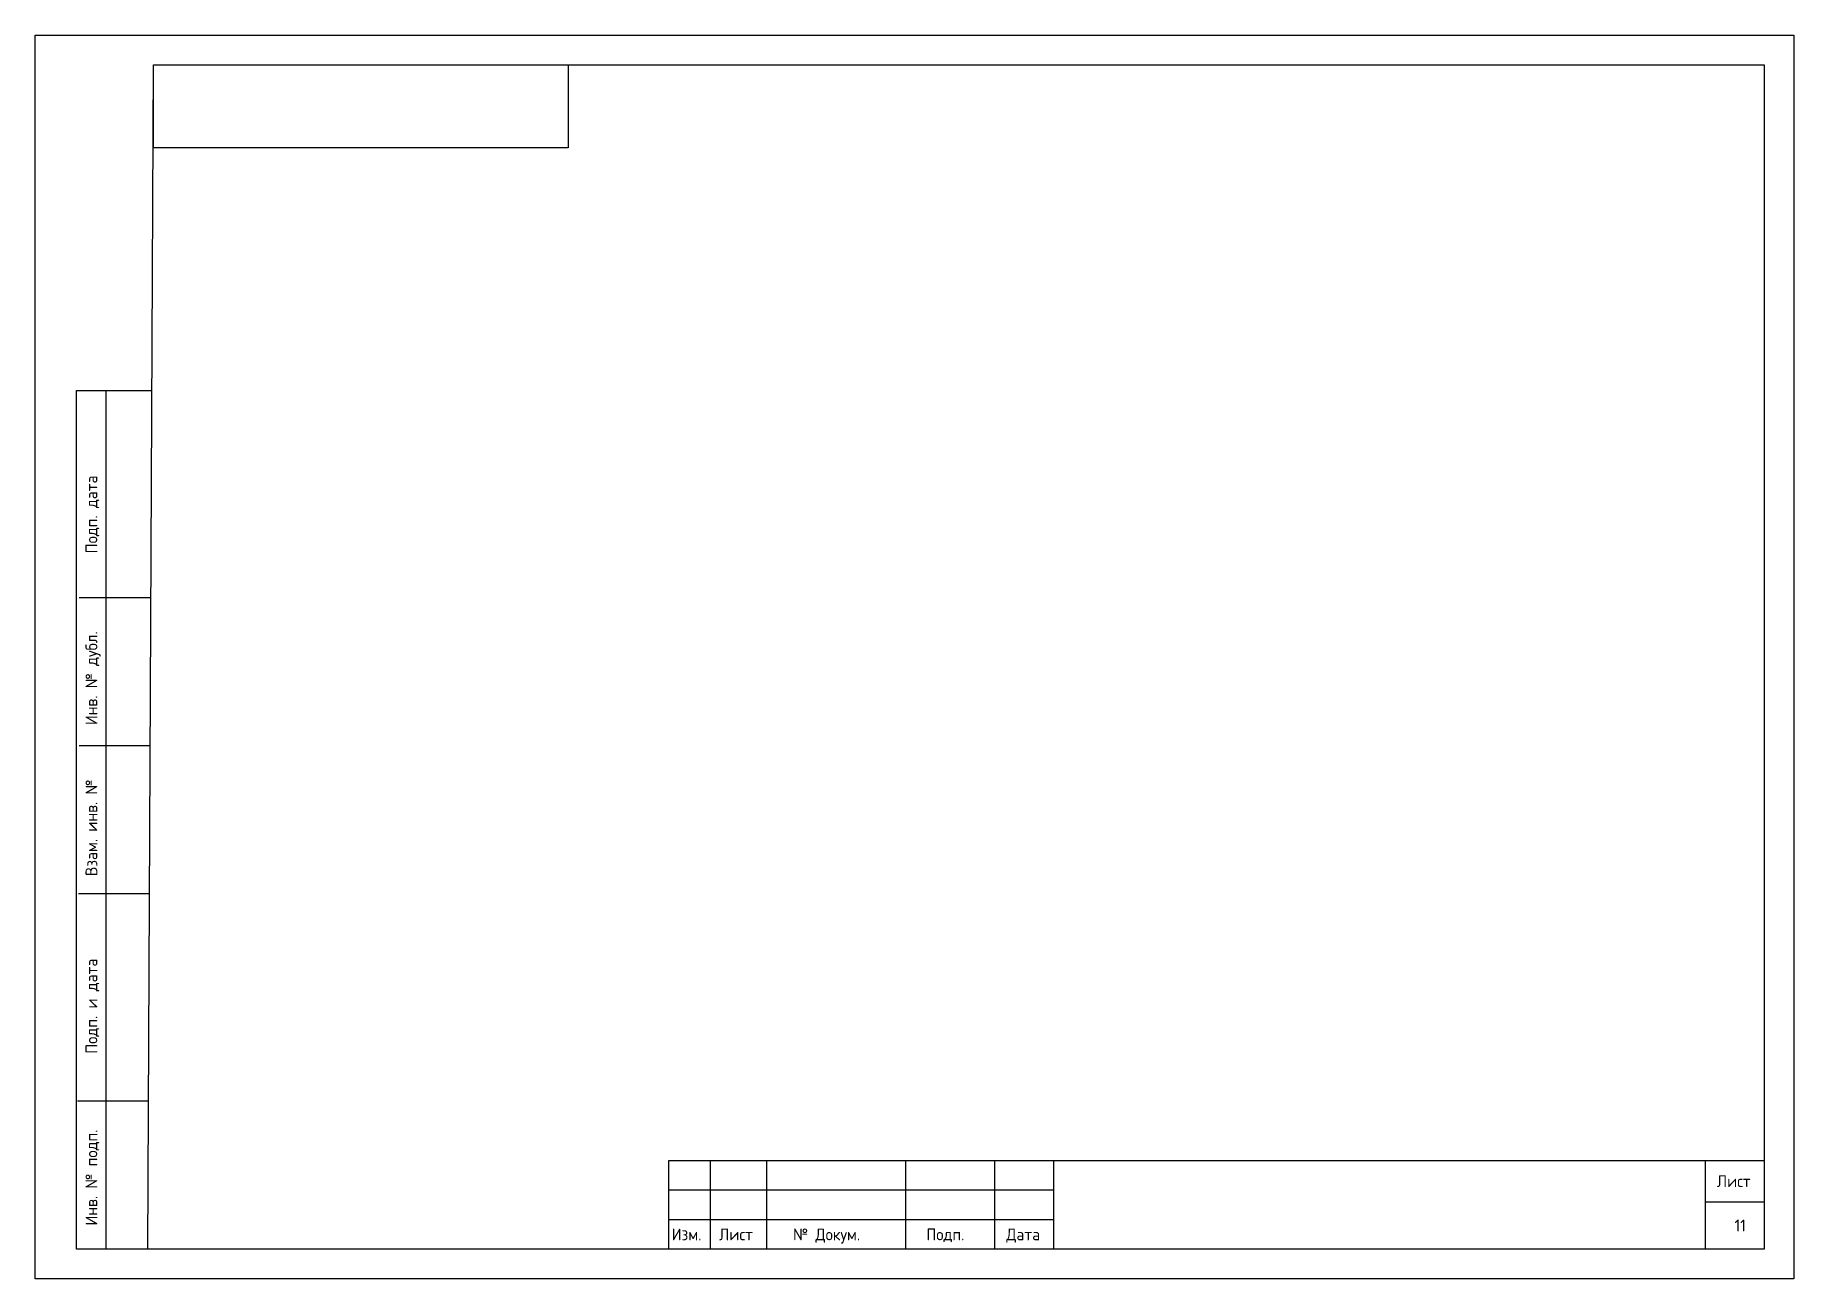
# Model space of a CAD drawing. Extents: x 1674 to 4134, y 3039 to 4124.
# Drawn here: x 2650 to 2947, y 3290 to 3500 of the extents above; entities that cross this region are included whole.
import ezdxf

# ---------------------------------------------------------------- set-up
doc = ezdxf.new("R2010")
doc.units = 0
doc.layers.add('Аппаратура', color=7, linetype='CONTINUOUS', lineweight=20)
doc.layers.add('Рамки', color=7, linetype='CONTINUOUS', lineweight=25)
doc.styles.get("Standard").update_dxf_attribs({"font": 'Standard'})

msp = doc.modelspace()

# ---------------------------------------------------------------- texts
at = {"layer": 'Рамки'}
for s, p in [('Подп. дата', (2660.5, 3412.5)), ('Инв. № дубл.', (2660.5, 3383.5)), ('Взам. инв. №', (2660.5, 3358)), ('Подп. и дата', (2660.5, 3328)), ('Инв. № подп.', (2660.5, 3299))]:
    msp.add_text(s, height=2, rotation=90, dxfattribs=at).set_placement(p)
for s, p in [('Лист', (2934, 3305.5)), ('11', (2937, 3298)), ('Изм.', (2757.5, 3296.5)), ('Лист', (2765.5, 3296.5)), ('№ Докум.', (2778, 3296.5)), ('Подп.', (2800.5, 3296.5)), ('Дата', (2814, 3296.5))]:
    msp.add_text(s, height=2, dxfattribs=at).set_placement(p)

# ---------------------------------------------------------------- hatches: boundary and pattern name
at = {"layer": 'Аппаратура'}
h = msp.add_hatch(dxfattribs=at)
h.set_pattern_fill('ANGLE', style=0)
h.set_pattern_definition([])
edge = h.paths.add_edge_path(flags=0)
edge.add_arc((2725, 3445), 1, 0, 180)
edge.add_arc((2725, 3445), 1, 180, 0)

# ---------------------------------------------------------------- linework, layer by layer
at = {"layer": 'Рамки'}
for p, q in [((2669, 3295), (2670, 3495)), ((2670, 3495), (2942, 3495)), ((2942, 3495), (2942, 3295)), ((2657, 3440), (2669.72, 3440)), ((2657, 3295), (2657, 3440)), ((2662, 3295), (2662, 3440)), ((2669.42, 3405), (2657.42, 3405)), ((2669.42, 3380), (2657.42, 3380)), ((2669.3, 3355), (2657.3, 3355)), ((2669.12, 3320), (2657.12, 3320)), ((2669.12, 3320), (2657.12, 3320)), ((2669.12, 3320), (2657.12, 3320)), ((2764, 3310), (2764, 3295)), ((2773.5, 3310), (2773.5, 3295)), ((2797, 3310), (2797, 3295)), ((2812, 3310), (2812, 3295)), ((2932, 3310), (2932, 3295)), ((2757, 3305), (2822, 3305)), ((2932, 3303), (2942, 3303)), ((2757, 3300), (2822, 3300)), ((2669, 3295), (2657, 3295)), ((2942, 3295), (2669, 3295))]:
    msp.add_line(p, q, dxfattribs=at)
for points in [[(2650, 3500), (2947, 3500), (2947, 3290), (2650, 3290)], [(2670, 3495), (2740, 3495), (2740, 3481), (2670, 3481)], [(2757, 3295), (2757, 3310), (2942, 3310), (2942, 3295)], [(2757, 3310), (2822, 3310), (2822, 3295), (2757, 3295)]]:
    msp.add_lwpolyline(points, close=True, dxfattribs=at)

msp.set_redraw_order([(e.dxf.handle, doc.entitydb.next_handle()) for e in msp.query("TEXT MTEXT ATTDEF DIMENSION ARC_DIMENSION")])  # texts and dimensions are drawn at this point

doc.saveas('drawing.dxf')
